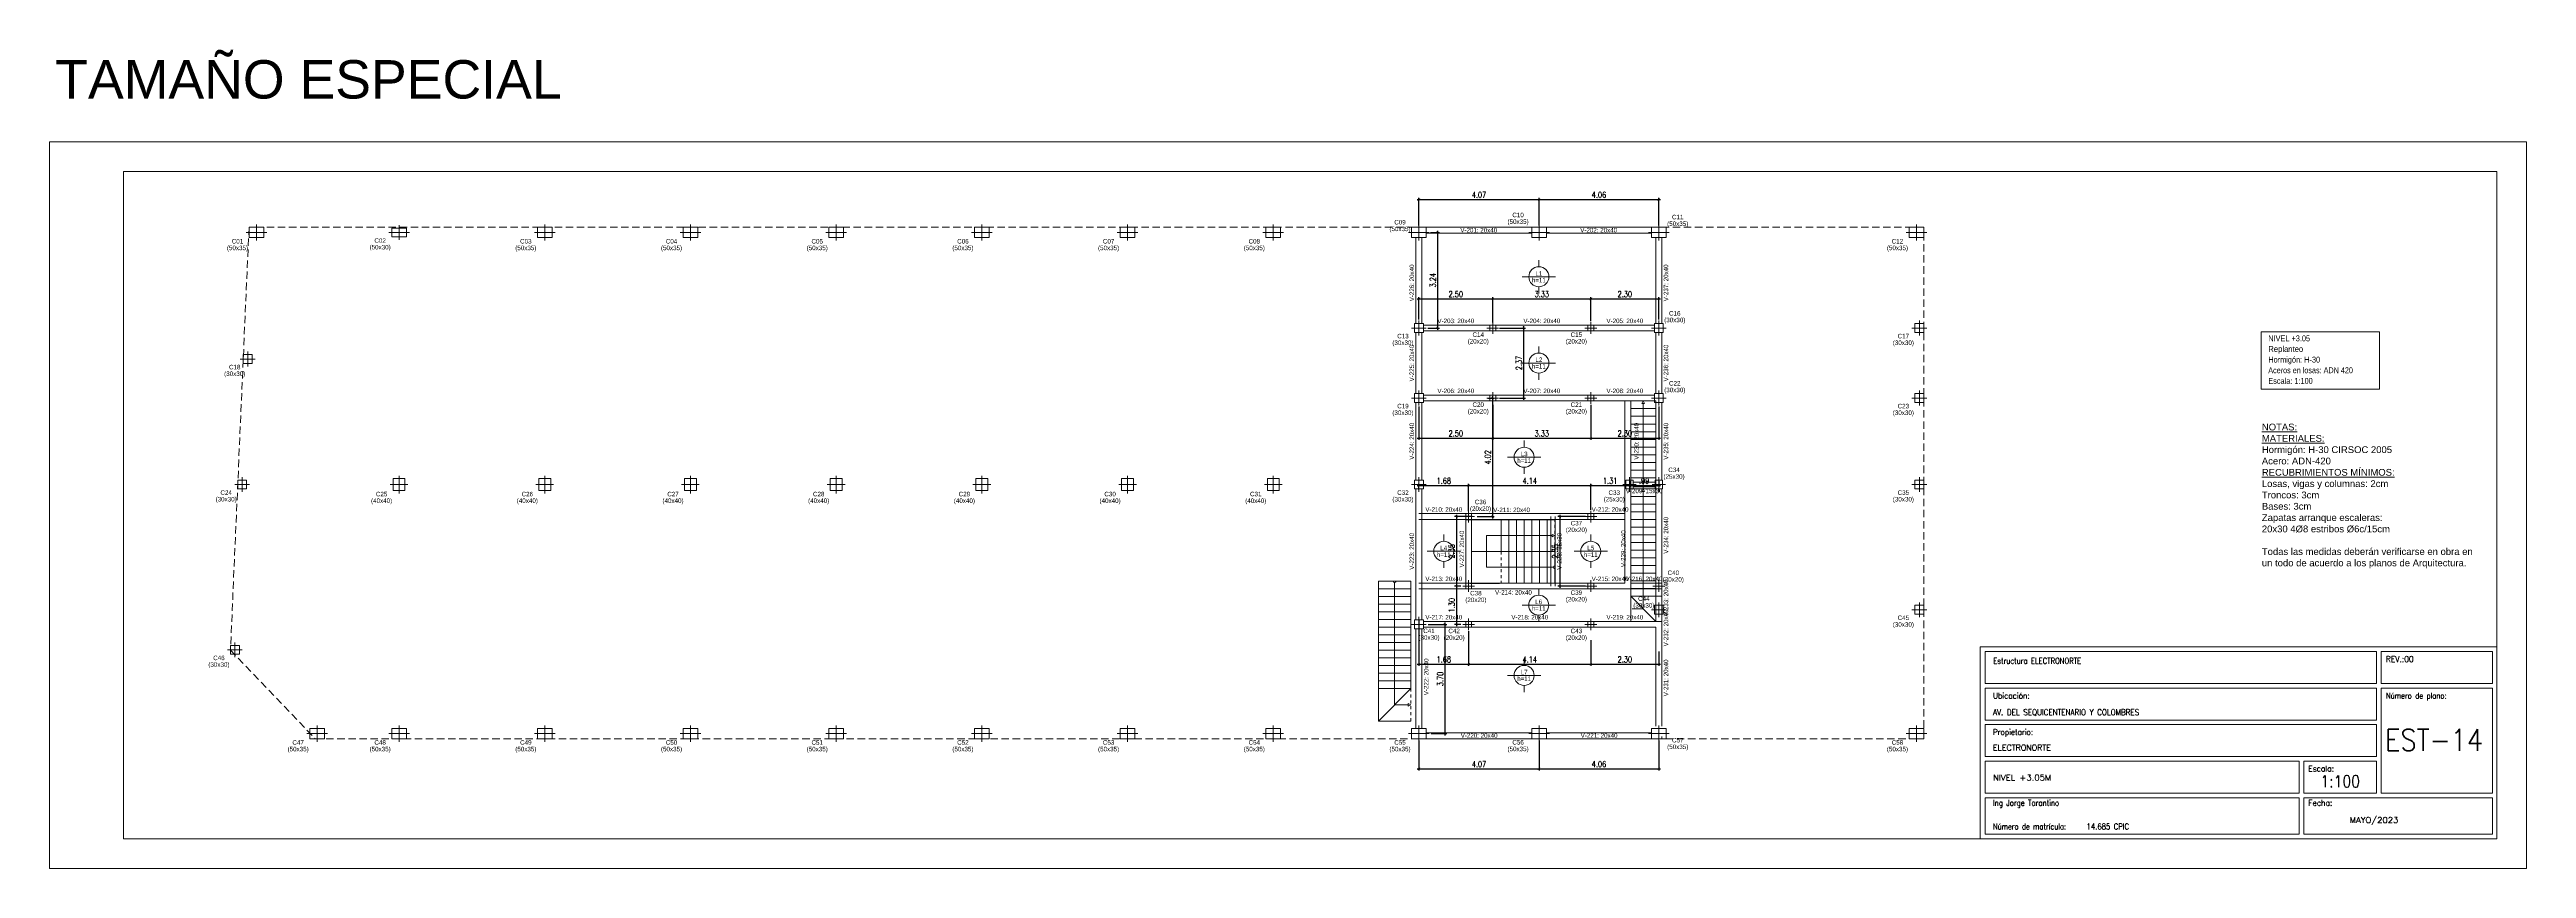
# Model space of a CAD drawing. Header units: millimetres. Extents: x 0 to 190, y -70 to 53.
# Drawn here: x 0.2 to 84.1, y 25.6 to 53.3 of the extents above; entities that cross this region are included whole.
import ezdxf
from ezdxf.enums import TextEntityAlignment as Align

# ---------------------------------------------------------------- set-up
doc = ezdxf.new("R2010")
doc.units = ezdxf.units.MM
doc.linetypes.add('CYPE_PUNTO', pattern=[0.075, 0, -0.075])
doc.linetypes.add('DASHED2', pattern=[0.375, 0.25, -0.125])
for name, color, linetype, lineweight in [('CIM_REFEREN', 2, 'Continuous', 0), ('COLUMNA_DIM', 4, 'Continuous', 9), ('COLUMNA_REF', 3, 'Continuous', 9), ('COLUMNAS_EJES', 1, 'Continuous', 9), ('CYPE', 7, 'Continuous', 0), ('ESC_CONTORNO_ESCALERA', 3, 'Continuous', 0), ('ESC_ESCALON', 2, 'Continuous', 0), ('ESC_GEOMETRIA_APOYO', 2, 'Continuous', 0), ('ESC_LINEA_DE_HUELLA', 9, 'Continuous', 0), ('PA_NUM_ALTURA', 7, 'Continuous', 9), ('PILAR_HORMIGON', 2, 'Continuous', 0), ('RECUAD_LIMITES', 2, 'Continuous', 0), ('RECUAD_MARCO', 1, 'Continuous', 20), ('SILUETAS', 6, 'Continuous', 5), ('TABLAS', 1, 'Continuous', 9), ('VIG_CARAS', 5, 'Continuous', 0), ('VIG_DIM_VIGAS', 3, 'Continuous', 9)]:
    doc.layers.add(name, color=color, linetype=linetype, lineweight=lineweight)
doc.styles.add('COTAS', font='romans.shx', dxfattribs={"width": 0.7})
doc.styles.add('CYPETXT', font='romans__.ttf', dxfattribs={"height": 0.2})
doc.styles.add('CYPETXT_romans', font='arial.ttf', dxfattribs={"height": 0.2})
doc.dimstyles.new('COTA 100', dxfattribs={"dimscale": 200, "dimtxt": 0.001, "dimasz": 0.0004, "dimexe": 0.0003, "dimexo": 0.0003, "dimgap": 0.0003, "dimtad": 1, "dimzin": 4, "dimdsep": 46, "dimtxsty": 'COTAS', "dimblk": 'ARCHTICK', "dimcen": -0.02, "dimdle": 0.0003, "dimclrd": 256, "dimclre": 256, "dimclrt": 2, "dimadec": 0, "dimazin": 0, "dimtfac": 1, "dimtix": 1, "dimtmove": 2, "dimatfit": 3, "dimldrblk": 'ORIGIN', "dimfxl": 1, "dimtolj": 1, "dimtzin": 0, "dimarcsym": 0})

# ---------------------------------------------------------------- blocks, each defined once
blk = doc.blocks.new('Ejes de la columna')
at = {"layer": 'COLUMNAS_EJES'}
for p, q in [((-0.5, 0), (0.5, 0)), ((0, -0.5), (0, 0.5))]:
    blk.add_line(p, q, dxfattribs=at)
blk = doc.blocks.new('ESC01')
at = {"layer": 'ESC_CONTORNO_ESCALERA'}
for p, q in [((45.583, 65.05), (45.583, 61.41)), ((46.683, 65.05), (46.683, 61.41))]:
    blk.add_line(p, q, dxfattribs=at)
blk.add_lwpolyline([(45.583, 61.41), (45.583, 60.31), (45.583, 60.31), (46.683, 60.31), (46.683, 60.31)], dxfattribs=at)
at = {"layer": 'ESC_ESCALON'}
for p, q in [((45.583, 65.05), (46.683, 65.05)), ((45.583, 64.79), (46.683, 64.79)), ((45.583, 64.53), (46.683, 64.53)), ((45.583, 64.27), (46.683, 64.27)), ((45.583, 64.01), (46.683, 64.01)), ((45.583, 63.75), (46.683, 63.75)), ((45.583, 63.49), (46.683, 63.49)), ((45.583, 63.23), (46.683, 63.23)), ((45.583, 62.97), (46.683, 62.97)), ((45.583, 62.71), (46.683, 62.71)), ((45.583, 62.45), (46.683, 62.45)), ((45.583, 62.19), (46.683, 62.19)), ((45.583, 61.93), (46.683, 61.93)), ((45.583, 61.67), (46.683, 61.67)), ((45.583, 61.41), (46.683, 61.41)), ((45.583, 60.31), (46.683, 61.41))]:
    blk.add_line(p, q, dxfattribs=at)
at = {"layer": 'ESC_ESCALON', "linetype": 'CYPE_PUNTO'}
blk.add_line((46.683, 60.31), (46.683, 61.41), dxfattribs=at)
at = {"layer": 'ESC_GEOMETRIA_APOYO'}
blk.add_line((45.583, 60.31), (46.683, 60.31), dxfattribs=at)
at = {"layer": 'ESC_LINEA_DE_HUELLA'}
blk.add_lwpolyline([(46.133, 65), (46.133, 61.41), (46.133, 60.86), (46.593, 60.86)], dxfattribs=at)
blk.add_lwpolyline([(46.593, 60.905), (46.683, 60.86), (46.593, 60.815), (46.593, 60.905)], close=True, dxfattribs=at)
blk.add_arc((46.133, 65.05), 0.05, 180, 0, dxfattribs=at)
blk = doc.blocks.new('ESC02')
at = {"layer": 'ESC_CONTORNO_ESCALERA'}
for p, q in [((50.806, 66.757066), (52.626, 66.757066)), ((52.626, 65.687066), (50.806, 65.687066)), ((50.806, 65.687066), (52.626, 65.687066)), ((49.806, 64.617066), (50.806, 64.617066)), ((52.626, 64.617066), (50.806, 64.617066))]:
    blk.add_line(p, q, dxfattribs=at)
for points in [[(50.806, 66.757066), (49.806, 66.757066), (49.606, 66.757066), (49.606, 65.687066)], [(49.606, 65.687066), (49.606, 64.617066), (49.806, 64.617066)]]:
    blk.add_lwpolyline(points, dxfattribs=at)
at = {"layer": 'ESC_ESCALON'}
for p, q in [((50.806, 65.687066), (50.806, 66.757066)), ((51.066, 65.687066), (51.066, 66.757066)), ((51.326, 65.687066), (51.326, 66.757066)), ((51.586, 65.687066), (51.586, 66.757066)), ((51.846, 65.687066), (51.846, 66.757066)), ((52.106, 65.687066), (52.106, 66.757066)), ((52.366, 65.687066), (52.366, 66.757066)), ((50.806, 65.687066), (49.806, 65.687066)), ((51.066, 65.687066), (51.066, 64.617066)), ((51.326, 65.687066), (51.326, 64.617066)), ((51.586, 65.687066), (51.586, 64.617066)), ((51.846, 65.687066), (51.846, 64.617066)), ((52.106, 65.687066), (52.106, 64.617066)), ((52.366, 65.687066), (52.366, 64.617066)), ((52.626, 65.687066), (52.626, 64.617066))]:
    blk.add_line(p, q, dxfattribs=at)
at = {"layer": 'ESC_ESCALON', "linetype": 'CYPE_PUNTO'}
for p, q in [((52.626, 65.687066), (52.626, 66.757066)), ((50.806, 65.687066), (50.806, 64.617066))]:
    blk.add_line(p, q, dxfattribs=at)
at = {"layer": 'ESC_GEOMETRIA_APOYO'}
for p, q in [((49.806, 66.757066), (49.806, 65.687066)), ((49.806, 65.687066), (49.806, 64.617066))]:
    blk.add_line(p, q, dxfattribs=at)
at = {"layer": 'ESC_LINEA_DE_HUELLA'}
blk.add_lwpolyline([(52.576, 65.152066), (50.806, 65.152066), (50.306, 65.152066), (50.306, 65.687066), (50.306, 66.222066), (50.806, 66.222066), (52.536, 66.222066)], dxfattribs=at)
blk.add_lwpolyline([(52.536, 66.267066), (52.626, 66.222066), (52.536, 66.177066), (52.536, 66.267066)], close=True, dxfattribs=at)
blk.add_arc((52.626, 65.152066), 0.05, 90, 270, dxfattribs=at)
blk = doc.blocks.new('ESC3')
at = {"layer": 'ESC_CONTORNO_ESCALERA'}
for p, q in [((55.241, 63.454), (55.241, 67.944)), ((56.091, 64.304), (56.091, 67.944))]:
    blk.add_line(p, q, dxfattribs=at)
blk.add_lwpolyline([(55.241, 63.454), (56.091, 63.454), (56.291, 63.454), (56.291, 64.304), (56.091, 64.304)], dxfattribs=at)
at = {"layer": 'ESC_ESCALON'}
for p, q in [((56.091, 67.944), (55.241, 67.944)), ((56.091, 67.684), (55.241, 67.684)), ((56.091, 67.424), (55.241, 67.424)), ((56.091, 67.164), (55.241, 67.164)), ((56.091, 66.904), (55.241, 66.904)), ((56.091, 66.644), (55.241, 66.644)), ((56.091, 66.384), (55.241, 66.384)), ((56.091, 66.124), (55.241, 66.124)), ((56.091, 65.864), (55.241, 65.864)), ((56.091, 65.604), (55.241, 65.604)), ((56.091, 65.344), (55.241, 65.344)), ((56.091, 65.084), (55.241, 65.084)), ((56.091, 64.824), (55.241, 64.824)), ((56.091, 64.564), (55.241, 64.564)), ((56.091, 63.454), (55.241, 64.304)), ((56.091, 64.304), (55.241, 64.304))]:
    blk.add_line(p, q, dxfattribs=at)
at = {"layer": 'ESC_GEOMETRIA_APOYO'}
blk.add_line((56.091, 63.454), (56.091, 64.304), dxfattribs=at)
at = {"layer": 'ESC_LINEA_DE_HUELLA'}
blk.add_lwpolyline([(55.291, 63.879), (55.666, 63.879), (55.666, 64.304), (55.666, 67.854)], dxfattribs=at)
blk.add_lwpolyline([(55.621, 67.854), (55.666, 67.944), (55.711, 67.854), (55.621, 67.854)], close=True, dxfattribs=at)
blk = doc.blocks.new('ESC04')
at = {"layer": 'ESC_CONTORNO_ESCALERA'}
for p, q in [((57.41, 38.42), (57.41, 41.394)), ((58.26, 38.42), (58.26, 41.394))]:
    blk.add_line(p, q, dxfattribs=at)
at = {"layer": 'ESC_ESCALON'}
for p, q in [((58.26, 41.394), (57.41, 41.394)), ((58.26, 41.134), (57.41, 41.134)), ((58.26, 40.874), (57.41, 40.874)), ((58.26, 40.614), (57.41, 40.614)), ((58.26, 40.354), (57.41, 40.354)), ((58.26, 40.094), (57.41, 40.094)), ((58.26, 39.834), (57.41, 39.834)), ((58.26, 39.574), (57.41, 39.574)), ((58.26, 39.314), (57.41, 39.314)), ((58.26, 39.054), (57.41, 39.054)), ((58.26, 38.794), (57.41, 38.794)), ((58.26, 38.534), (57.41, 38.534))]:
    blk.add_line(p, q, dxfattribs=at)
at = {"layer": 'ESC_LINEA_DE_HUELLA'}
blk.add_lwpolyline([(57.79, 41.304), (57.835, 41.394), (57.88, 41.304), (57.79, 41.304)], close=True, dxfattribs=at)
blk.add_lwpolyline([(57.835, 38.42), (57.835, 41.304)], dxfattribs=at)
blk = doc.blocks.new('_ArchTick')
at = {"color": 0, "const_width": 0.15}
blk.add_lwpolyline([(-0.5, -0.5), (0.5, 0.5)], dxfattribs=at)
blk = doc.blocks.new('*D8')
at = {"lineweight": -2, "transparency": 16777216}
for p, q in [((46.517, 48.213), (50.707, 48.213)), ((46.577, 47.335), (46.577, 48.273)), ((50.647, 47.335), (50.647, 48.273))]:
    blk.add_line(p, q, dxfattribs=at)
at = {"layer": 'Defpoints', "color": 0, "transparency": 16777216}
for p in [(50.647, 48.213), (46.577, 47.275), (50.647, 47.275)]:
    blk.add_point(p, dxfattribs=at)
at = {"lineweight": -2, "transparency": 16777216, "xscale": 0.08, "yscale": 0.08, "zscale": 0.08, "rotation": 180}
blk.add_blockref('_ArchTick', (46.577, 48.213), dxfattribs=at)
at = {"lineweight": -2, "transparency": 16777216, "xscale": 0.08, "yscale": 0.08, "zscale": 0.08}
blk.add_blockref('_ArchTick', (50.647, 48.213), dxfattribs=at)
at = {"color": 2, "transparency": 16777216, "insert": (48.612, 48.373), "char_height": 0.2, "attachment_point": 5, "style": 'COTAS'}
blk.add_mtext('\\A1;4.07', dxfattribs=at)
blk = doc.blocks.new('_Origin')
at = {"color": 0, "linetype": 'ByBlock', "lineweight": -2}
blk.add_line((0, 0), (-1, 0), dxfattribs=at)
blk.add_circle((0, 0), 0.5, dxfattribs=at)
blk = doc.blocks.new('*D9')
at = {"lineweight": -2, "transparency": 16777216}
for p, q in [((50.587, 48.213), (54.763, 48.213)), ((50.647, 47.335), (50.647, 48.273)), ((54.703, 47.335), (54.703, 48.273))]:
    blk.add_line(p, q, dxfattribs=at)
at = {"layer": 'Defpoints', "color": 0, "transparency": 16777216}
for p in [(54.703, 48.213), (50.647, 47.275), (54.703, 47.275)]:
    blk.add_point(p, dxfattribs=at)
at = {"lineweight": -2, "transparency": 16777216, "xscale": 0.08, "yscale": 0.08, "zscale": 0.08, "rotation": 180}
blk.add_blockref('_ArchTick', (50.647, 48.213), dxfattribs=at)
at = {"lineweight": -2, "transparency": 16777216, "xscale": 0.08, "yscale": 0.08, "zscale": 0.08}
blk.add_blockref('_ArchTick', (54.703, 48.213), dxfattribs=at)
at = {"color": 2, "transparency": 16777216, "insert": (52.675, 48.373), "char_height": 0.2, "attachment_point": 5, "style": 'COTAS'}
blk.add_mtext('\\A1;4.06', dxfattribs=at)
blk = doc.blocks.new('*D10')
at = {"lineweight": -2, "transparency": 16777216}
for p, q in [((46.577, 29.895), (46.577, 28.877)), ((50.647, 29.895), (50.647, 28.877)), ((46.517, 28.937), (50.707, 28.937))]:
    blk.add_line(p, q, dxfattribs=at)
at = {"layer": 'Defpoints', "color": 0, "transparency": 16777216}
for p in [(46.577, 29.955), (50.647, 29.955), (50.647, 28.937)]:
    blk.add_point(p, dxfattribs=at)
at = {"lineweight": -2, "transparency": 16777216, "xscale": 0.08, "yscale": 0.08, "zscale": 0.08, "rotation": 180}
blk.add_blockref('_ArchTick', (46.577, 28.937), dxfattribs=at)
at = {"lineweight": -2, "transparency": 16777216, "xscale": 0.08, "yscale": 0.08, "zscale": 0.08}
blk.add_blockref('_ArchTick', (50.647, 28.937), dxfattribs=at)
at = {"color": 2, "transparency": 16777216, "insert": (48.612, 29.097), "char_height": 0.2, "attachment_point": 5, "style": 'COTAS'}
blk.add_mtext('\\A1;4.07', dxfattribs=at)
blk = doc.blocks.new('*D11')
at = {"lineweight": -2, "transparency": 16777216}
for p, q in [((50.647, 29.895), (50.647, 28.877)), ((54.703, 29.895), (54.703, 28.877)), ((50.587, 28.937), (54.763, 28.937))]:
    blk.add_line(p, q, dxfattribs=at)
at = {"layer": 'Defpoints', "color": 0, "transparency": 16777216}
for p in [(50.647, 29.955), (54.703, 29.955), (54.703, 28.937)]:
    blk.add_point(p, dxfattribs=at)
at = {"lineweight": -2, "transparency": 16777216, "xscale": 0.08, "yscale": 0.08, "zscale": 0.08, "rotation": 180}
blk.add_blockref('_ArchTick', (50.647, 28.937), dxfattribs=at)
at = {"lineweight": -2, "transparency": 16777216, "xscale": 0.08, "yscale": 0.08, "zscale": 0.08}
blk.add_blockref('_ArchTick', (54.703, 28.937), dxfattribs=at)
at = {"color": 2, "transparency": 16777216, "insert": (52.675, 29.097), "char_height": 0.2, "attachment_point": 5, "style": 'COTAS'}
blk.add_mtext('\\A1;4.06', dxfattribs=at)
blk = doc.blocks.new('*D12')
at = {"lineweight": -2, "transparency": 16777216}
for p, q in [((46.517, 44.851), (49.137, 44.851)), ((46.577, 44.149), (46.577, 44.911)), ((49.077, 44.049), (49.077, 44.911))]:
    blk.add_line(p, q, dxfattribs=at)
at = {"layer": 'Defpoints', "color": 0, "transparency": 16777216}
for p in [(49.077, 44.851), (46.577, 44.089), (49.077, 43.989)]:
    blk.add_point(p, dxfattribs=at)
at = {"lineweight": -2, "transparency": 16777216, "xscale": 0.08, "yscale": 0.08, "zscale": 0.08, "rotation": 180}
blk.add_blockref('_ArchTick', (46.577, 44.851), dxfattribs=at)
at = {"lineweight": -2, "transparency": 16777216, "xscale": 0.08, "yscale": 0.08, "zscale": 0.08}
blk.add_blockref('_ArchTick', (49.077, 44.851), dxfattribs=at)
at = {"color": 2, "transparency": 16777216, "insert": (47.827, 45.011), "char_height": 0.2, "attachment_point": 5, "style": 'COTAS'}
blk.add_mtext('\\A1;2.50', dxfattribs=at)
blk = doc.blocks.new('*D13')
at = {"lineweight": -2, "transparency": 16777216}
for p, q in [((49.017, 44.851), (52.463, 44.851)), ((49.077, 44.049), (49.077, 44.911)), ((52.403, 44.099), (52.403, 44.911))]:
    blk.add_line(p, q, dxfattribs=at)
at = {"layer": 'Defpoints', "color": 0, "transparency": 16777216}
for p in [(52.403, 44.851), (49.077, 43.989), (52.403, 44.039)]:
    blk.add_point(p, dxfattribs=at)
at = {"lineweight": -2, "transparency": 16777216, "xscale": 0.08, "yscale": 0.08, "zscale": 0.08, "rotation": 180}
blk.add_blockref('_ArchTick', (49.077, 44.851), dxfattribs=at)
at = {"lineweight": -2, "transparency": 16777216, "xscale": 0.08, "yscale": 0.08, "zscale": 0.08}
blk.add_blockref('_ArchTick', (52.403, 44.851), dxfattribs=at)
at = {"color": 2, "transparency": 16777216, "insert": (50.74, 45.011), "char_height": 0.2, "attachment_point": 5, "style": 'COTAS'}
blk.add_mtext('\\A1;3.33', dxfattribs=at)
blk = doc.blocks.new('*D14')
at = {"lineweight": -2, "transparency": 16777216}
for p, q in [((52.343, 44.851), (54.763, 44.851)), ((52.403, 44.099), (52.403, 44.911)), ((54.703, 44.149), (54.703, 44.911))]:
    blk.add_line(p, q, dxfattribs=at)
at = {"layer": 'Defpoints', "color": 0, "transparency": 16777216}
for p in [(54.703, 44.851), (52.403, 44.039), (54.703, 44.089)]:
    blk.add_point(p, dxfattribs=at)
at = {"lineweight": -2, "transparency": 16777216, "xscale": 0.08, "yscale": 0.08, "zscale": 0.08, "rotation": 180}
blk.add_blockref('_ArchTick', (52.403, 44.851), dxfattribs=at)
at = {"lineweight": -2, "transparency": 16777216, "xscale": 0.08, "yscale": 0.08, "zscale": 0.08}
blk.add_blockref('_ArchTick', (54.703, 44.851), dxfattribs=at)
at = {"color": 2, "transparency": 16777216, "insert": (53.553, 45.011), "char_height": 0.2, "attachment_point": 5, "style": 'COTAS'}
blk.add_mtext('\\A1;2.30', dxfattribs=at)
blk = doc.blocks.new('*D15')
at = {"lineweight": -2, "transparency": 16777216}
for p, q in [((46.577, 41.209), (46.577, 40.075)), ((49.077, 41.259), (49.077, 40.075)), ((46.517, 40.135), (49.137, 40.135))]:
    blk.add_line(p, q, dxfattribs=at)
at = {"layer": 'Defpoints', "color": 0, "transparency": 16777216}
for p in [(46.577, 41.269), (49.077, 41.319), (49.077, 40.135)]:
    blk.add_point(p, dxfattribs=at)
at = {"lineweight": -2, "transparency": 16777216, "xscale": 0.08, "yscale": 0.08, "zscale": 0.08, "rotation": 180}
blk.add_blockref('_ArchTick', (46.577, 40.135), dxfattribs=at)
at = {"lineweight": -2, "transparency": 16777216, "xscale": 0.08, "yscale": 0.08, "zscale": 0.08}
blk.add_blockref('_ArchTick', (49.077, 40.135), dxfattribs=at)
at = {"color": 2, "transparency": 16777216, "insert": (47.827, 40.295), "char_height": 0.2, "attachment_point": 5, "style": 'COTAS'}
blk.add_mtext('\\A1;2.50', dxfattribs=at)
blk = doc.blocks.new('*D16')
at = {"lineweight": -2, "transparency": 16777216}
for p, q in [((49.077, 41.259), (49.077, 40.075)), ((52.403, 41.259), (52.403, 40.075)), ((49.017, 40.135), (52.463, 40.135))]:
    blk.add_line(p, q, dxfattribs=at)
at = {"layer": 'Defpoints', "color": 0, "transparency": 16777216}
for p in [(49.077, 41.319), (52.403, 41.319), (52.403, 40.135)]:
    blk.add_point(p, dxfattribs=at)
at = {"lineweight": -2, "transparency": 16777216, "xscale": 0.08, "yscale": 0.08, "zscale": 0.08, "rotation": 180}
blk.add_blockref('_ArchTick', (49.077, 40.135), dxfattribs=at)
at = {"lineweight": -2, "transparency": 16777216, "xscale": 0.08, "yscale": 0.08, "zscale": 0.08}
blk.add_blockref('_ArchTick', (52.403, 40.135), dxfattribs=at)
at = {"color": 2, "transparency": 16777216, "insert": (50.74, 40.295), "char_height": 0.2, "attachment_point": 5, "style": 'COTAS'}
blk.add_mtext('\\A1;3.33', dxfattribs=at)
blk = doc.blocks.new('*D17')
at = {"lineweight": -2, "transparency": 16777216}
for p, q in [((52.403, 41.259), (52.403, 40.075)), ((54.703, 41.209), (54.703, 40.075)), ((52.343, 40.135), (54.763, 40.135))]:
    blk.add_line(p, q, dxfattribs=at)
at = {"layer": 'Defpoints', "color": 0, "transparency": 16777216}
for p in [(52.403, 41.319), (54.703, 41.269), (54.703, 40.135)]:
    blk.add_point(p, dxfattribs=at)
at = {"lineweight": -2, "transparency": 16777216, "xscale": 0.08, "yscale": 0.08, "zscale": 0.08, "rotation": 180}
blk.add_blockref('_ArchTick', (52.403, 40.135), dxfattribs=at)
at = {"lineweight": -2, "transparency": 16777216, "xscale": 0.08, "yscale": 0.08, "zscale": 0.08}
blk.add_blockref('_ArchTick', (54.703, 40.135), dxfattribs=at)
at = {"color": 2, "transparency": 16777216, "insert": (53.553, 40.295), "char_height": 0.2, "attachment_point": 5, "style": 'COTAS'}
blk.add_mtext('\\A1;2.30', dxfattribs=at)
blk = doc.blocks.new('*D18')
at = {"lineweight": -2, "transparency": 16777216}
for p, q in [((46.517, 38.53), (48.321, 38.53)), ((46.577, 38.4), (46.577, 38.59)), ((48.261, 37.663), (48.261, 38.59))]:
    blk.add_line(p, q, dxfattribs=at)
at = {"layer": 'Defpoints', "color": 0, "transparency": 16777216}
for p in [(46.577, 38.34), (48.261, 38.53), (48.261, 37.603)]:
    blk.add_point(p, dxfattribs=at)
at = {"lineweight": -2, "transparency": 16777216, "xscale": 0.08, "yscale": 0.08, "zscale": 0.08, "rotation": 180}
blk.add_blockref('_ArchTick', (46.577, 38.53), dxfattribs=at)
at = {"lineweight": -2, "transparency": 16777216, "xscale": 0.08, "yscale": 0.08, "zscale": 0.08}
blk.add_blockref('_ArchTick', (48.261, 38.53), dxfattribs=at)
at = {"color": 2, "transparency": 16777216, "insert": (47.419, 38.69), "char_height": 0.2, "attachment_point": 5, "style": 'COTAS'}
blk.add_mtext('\\A1;1.68', dxfattribs=at)
blk = doc.blocks.new('*D19')
at = {"lineweight": -2, "transparency": 16777216}
for p, q in [((48.201, 38.53), (52.463, 38.53)), ((48.261, 37.663), (48.261, 38.59)), ((52.403, 37.713), (52.403, 38.59))]:
    blk.add_line(p, q, dxfattribs=at)
at = {"layer": 'Defpoints', "color": 0, "transparency": 16777216}
for p in [(52.403, 38.53), (48.261, 37.603), (52.403, 37.653)]:
    blk.add_point(p, dxfattribs=at)
at = {"lineweight": -2, "transparency": 16777216, "xscale": 0.08, "yscale": 0.08, "zscale": 0.08, "rotation": 180}
blk.add_blockref('_ArchTick', (48.261, 38.53), dxfattribs=at)
at = {"lineweight": -2, "transparency": 16777216, "xscale": 0.08, "yscale": 0.08, "zscale": 0.08}
blk.add_blockref('_ArchTick', (52.403, 38.53), dxfattribs=at)
at = {"color": 2, "transparency": 16777216, "insert": (50.332, 38.69), "char_height": 0.2, "attachment_point": 5, "style": 'COTAS'}
blk.add_mtext('\\A1;4.14', dxfattribs=at)
blk = doc.blocks.new('*D20')
at = {"lineweight": -2, "transparency": 16777216}
for p, q in [((53.71, 38.68), (53.71, 38.47)), ((52.343, 38.53), (53.77, 38.53)), ((52.403, 37.713), (52.403, 38.59))]:
    blk.add_line(p, q, dxfattribs=at)
at = {"layer": 'Defpoints', "color": 0, "transparency": 16777216}
for p in [(53.71, 38.74), (53.71, 38.53), (52.403, 37.653)]:
    blk.add_point(p, dxfattribs=at)
at = {"lineweight": -2, "transparency": 16777216, "xscale": 0.08, "yscale": 0.08, "zscale": 0.08, "rotation": 180}
blk.add_blockref('_ArchTick', (52.403, 38.53), dxfattribs=at)
at = {"lineweight": -2, "transparency": 16777216, "xscale": 0.08, "yscale": 0.08, "zscale": 0.08}
blk.add_blockref('_ArchTick', (53.71, 38.53), dxfattribs=at)
at = {"color": 2, "transparency": 16777216, "insert": (53.056, 38.69), "char_height": 0.2, "attachment_point": 5, "style": 'COTAS'}
blk.add_mtext('\\A1;1.31', dxfattribs=at)
blk = doc.blocks.new('*D21')
at = {"lineweight": -2, "transparency": 16777216}
for p, q in [((53.71, 38.68), (53.71, 38.47)), ((54.703, 38.68), (54.703, 38.47)), ((53.65, 38.53), (54.763, 38.53))]:
    blk.add_line(p, q, dxfattribs=at)
at = {"layer": 'Defpoints', "color": 0, "transparency": 16777216}
for p in [(53.71, 38.74), (54.703, 38.74), (54.703, 38.53)]:
    blk.add_point(p, dxfattribs=at)
at = {"lineweight": -2, "transparency": 16777216, "xscale": 0.08, "yscale": 0.08, "zscale": 0.08, "rotation": 180}
blk.add_blockref('_ArchTick', (53.71, 38.53), dxfattribs=at)
at = {"lineweight": -2, "transparency": 16777216, "xscale": 0.08, "yscale": 0.08, "zscale": 0.08}
blk.add_blockref('_ArchTick', (54.703, 38.53), dxfattribs=at)
at = {"color": 2, "transparency": 16777216, "insert": (54.206, 38.69), "char_height": 0.2, "attachment_point": 5, "style": 'COTAS'}
blk.add_mtext('\\A1;.99', dxfattribs=at)
blk = doc.blocks.new('*D22')
at = {"lineweight": -2, "transparency": 16777216}
for p, q in [((46.577, 33.995), (46.577, 32.423)), ((48.261, 33.595), (48.261, 32.423)), ((46.517, 32.483), (48.321, 32.483))]:
    blk.add_line(p, q, dxfattribs=at)
at = {"layer": 'Defpoints', "color": 0, "transparency": 16777216}
for p in [(46.577, 34.055), (48.261, 33.655), (48.261, 32.483)]:
    blk.add_point(p, dxfattribs=at)
at = {"lineweight": -2, "transparency": 16777216, "xscale": 0.08, "yscale": 0.08, "zscale": 0.08, "rotation": 180}
blk.add_blockref('_ArchTick', (46.577, 32.483), dxfattribs=at)
at = {"lineweight": -2, "transparency": 16777216, "xscale": 0.08, "yscale": 0.08, "zscale": 0.08}
blk.add_blockref('_ArchTick', (48.261, 32.483), dxfattribs=at)
at = {"color": 2, "transparency": 16777216, "insert": (47.419, 32.643), "char_height": 0.2, "attachment_point": 5, "style": 'COTAS'}
blk.add_mtext('\\A1;1.68', dxfattribs=at)
blk = doc.blocks.new('*D23')
at = {"lineweight": -2, "transparency": 16777216}
for p, q in [((48.261, 33.595), (48.261, 32.423)), ((52.403, 33.294), (52.403, 32.423)), ((48.201, 32.483), (52.463, 32.483))]:
    blk.add_line(p, q, dxfattribs=at)
at = {"layer": 'Defpoints', "color": 0, "transparency": 16777216}
for p in [(48.261, 33.655), (52.403, 33.354), (52.403, 32.483)]:
    blk.add_point(p, dxfattribs=at)
at = {"lineweight": -2, "transparency": 16777216, "xscale": 0.08, "yscale": 0.08, "zscale": 0.08, "rotation": 180}
blk.add_blockref('_ArchTick', (48.261, 32.483), dxfattribs=at)
at = {"lineweight": -2, "transparency": 16777216, "xscale": 0.08, "yscale": 0.08, "zscale": 0.08}
blk.add_blockref('_ArchTick', (52.403, 32.483), dxfattribs=at)
at = {"color": 2, "transparency": 16777216, "insert": (50.332, 32.643), "char_height": 0.2, "attachment_point": 5, "style": 'COTAS'}
blk.add_mtext('\\A1;4.14', dxfattribs=at)
blk = doc.blocks.new('*D24')
at = {"lineweight": -2, "transparency": 16777216}
for p, q in [((52.403, 33.294), (52.403, 32.423)), ((54.703, 32.916), (54.703, 32.423)), ((52.343, 32.483), (54.763, 32.483))]:
    blk.add_line(p, q, dxfattribs=at)
at = {"layer": 'Defpoints', "color": 0, "transparency": 16777216}
for p in [(52.403, 33.354), (54.703, 32.976), (54.703, 32.483)]:
    blk.add_point(p, dxfattribs=at)
at = {"lineweight": -2, "transparency": 16777216, "xscale": 0.08, "yscale": 0.08, "zscale": 0.08, "rotation": 180}
blk.add_blockref('_ArchTick', (52.403, 32.483), dxfattribs=at)
at = {"lineweight": -2, "transparency": 16777216, "xscale": 0.08, "yscale": 0.08, "zscale": 0.08}
blk.add_blockref('_ArchTick', (54.703, 32.483), dxfattribs=at)
at = {"color": 2, "transparency": 16777216, "insert": (53.553, 32.643), "char_height": 0.2, "attachment_point": 5, "style": 'COTAS'}
blk.add_mtext('\\A1;2.30', dxfattribs=at)
blk = doc.blocks.new('*D25')
at = {"lineweight": -2, "transparency": 16777216}
for p, q in [((49.312, 43.864), (50.184, 43.864)), ((50.124, 43.924), (50.124, 41.434)), ((49.312, 41.494), (50.184, 41.494))]:
    blk.add_line(p, q, dxfattribs=at)
at = {"layer": 'Defpoints', "color": 0, "transparency": 16777216}
for p in [(49.252, 43.864), (49.252, 41.494), (50.124, 41.494)]:
    blk.add_point(p, dxfattribs=at)
at = {"lineweight": -2, "transparency": 16777216, "xscale": 0.08, "yscale": 0.08, "zscale": 0.08}
for p, rotation in [((50.124, 43.864), 90), ((50.124, 41.494), 270)]:
    blk.add_blockref('_ArchTick', p, dxfattribs=dict(at, rotation=rotation))
at = {"color": 2, "transparency": 16777216, "insert": (49.964, 42.679), "char_height": 0.2, "attachment_point": 5, "rotation": 90, "style": 'COTAS'}
blk.add_mtext('\\A1;2.37', dxfattribs=at)
blk = doc.blocks.new('*D26')
at = {"lineweight": -2, "transparency": 16777216}
for p, q in [((48.376, 37.478), (47.787, 37.478)), ((47.847, 37.538), (47.847, 35.068)), ((47.993, 35.128), (47.787, 35.128))]:
    blk.add_line(p, q, dxfattribs=at)
at = {"layer": 'Defpoints', "color": 0, "transparency": 16777216}
for p in [(48.436, 37.478), (47.847, 35.128), (48.053, 35.128)]:
    blk.add_point(p, dxfattribs=at)
at = {"lineweight": -2, "transparency": 16777216, "xscale": 0.08, "yscale": 0.08, "zscale": 0.08}
for p, rotation in [((47.847, 37.478), 90), ((47.847, 35.128), 270)]:
    blk.add_blockref('_ArchTick', p, dxfattribs=dict(at, rotation=rotation))
at = {"color": 2, "transparency": 16777216, "insert": (47.687, 36.303), "char_height": 0.2, "attachment_point": 5, "rotation": 90, "style": 'COTAS'}
blk.add_mtext('\\A1;2.35', dxfattribs=at)
blk = doc.blocks.new('*D27')
at = {"lineweight": -2, "transparency": 16777216}
for p, q in [((47.988, 35.128), (47.787, 35.128)), ((47.847, 35.188), (47.847, 33.77)), ((47.996, 33.83), (47.787, 33.83))]:
    blk.add_line(p, q, dxfattribs=at)
at = {"layer": 'Defpoints', "color": 0, "transparency": 16777216}
for p in [(48.048, 35.128), (47.847, 33.83), (48.056, 33.83)]:
    blk.add_point(p, dxfattribs=at)
at = {"lineweight": -2, "transparency": 16777216, "xscale": 0.08, "yscale": 0.08, "zscale": 0.08}
for p, rotation in [((47.847, 35.128), 90), ((47.847, 33.83), 270)]:
    blk.add_blockref('_ArchTick', p, dxfattribs=dict(at, rotation=rotation))
at = {"color": 2, "transparency": 16777216, "insert": (47.687, 34.479), "char_height": 0.2, "attachment_point": 5, "rotation": 90, "style": 'COTAS'}
blk.add_mtext('\\A1;1.30', dxfattribs=at)
blk = doc.blocks.new('*D28')
at = {"lineweight": -2, "transparency": 16777216}
for p, q in [((52.218, 37.478), (51.287, 37.478)), ((51.347, 37.538), (51.347, 35.068)), ((52.218, 35.128), (51.287, 35.128))]:
    blk.add_line(p, q, dxfattribs=at)
at = {"layer": 'Defpoints', "color": 0, "transparency": 16777216}
for p in [(52.278, 37.478), (51.347, 35.128), (52.278, 35.128)]:
    blk.add_point(p, dxfattribs=at)
at = {"lineweight": -2, "transparency": 16777216, "xscale": 0.08, "yscale": 0.08, "zscale": 0.08}
for p, rotation in [((51.347, 37.478), 90), ((51.347, 35.128), 270)]:
    blk.add_blockref('_ArchTick', p, dxfattribs=dict(at, rotation=rotation))
at = {"color": 2, "transparency": 16777216, "insert": (51.187, 36.303), "char_height": 0.2, "attachment_point": 5, "rotation": 90, "style": 'COTAS'}
blk.add_mtext('\\A1;2.35', dxfattribs=at)
blk = doc.blocks.new('*D29')
at = {"lineweight": -2, "transparency": 16777216}
for p, q in [((48.912, 41.494), (49.128, 41.494)), ((49.068, 41.554), (49.068, 37.418)), ((48.546, 37.478), (49.128, 37.478))]:
    blk.add_line(p, q, dxfattribs=at)
at = {"layer": 'Defpoints', "color": 0, "transparency": 16777216}
for p in [(48.852, 41.494), (48.486, 37.478), (49.068, 37.478)]:
    blk.add_point(p, dxfattribs=at)
at = {"lineweight": -2, "transparency": 16777216, "xscale": 0.08, "yscale": 0.08, "zscale": 0.08}
for p, rotation in [((49.068, 41.494), 90), ((49.068, 37.478), 270)]:
    blk.add_blockref('_ArchTick', p, dxfattribs=dict(at, rotation=rotation))
at = {"color": 2, "transparency": 16777216, "insert": (48.908, 39.486), "char_height": 0.2, "attachment_point": 5, "rotation": 90, "style": 'COTAS'}
blk.add_mtext('\\A1;4.02', dxfattribs=at)
blk = doc.blocks.new('*D30')
at = {"lineweight": -2, "transparency": 16777216}
for p, q in [((46.972, 47.1), (47.269, 47.1)), ((47.209, 47.16), (47.209, 43.804)), ((46.879, 43.864), (47.269, 43.864))]:
    blk.add_line(p, q, dxfattribs=at)
at = {"layer": 'Defpoints', "color": 0, "transparency": 16777216}
for p in [(46.912, 47.1), (46.819, 43.864), (47.209, 43.864)]:
    blk.add_point(p, dxfattribs=at)
at = {"lineweight": -2, "transparency": 16777216, "xscale": 0.08, "yscale": 0.08, "zscale": 0.08}
for p, rotation in [((47.209, 47.1), 90), ((47.209, 43.864), 270)]:
    blk.add_blockref('_ArchTick', p, dxfattribs=dict(at, rotation=rotation))
at = {"color": 2, "transparency": 16777216, "insert": (47.049, 45.482), "char_height": 0.2, "attachment_point": 5, "rotation": 90, "style": 'COTAS'}
blk.add_mtext('\\A1;3.24', dxfattribs=at)
blk = doc.blocks.new('*D31')
at = {"lineweight": -2, "transparency": 16777216}
for p, q in [((46.887, 33.83), (47.517, 33.83)), ((47.457, 33.89), (47.457, 30.07)), ((46.987, 30.13), (47.517, 30.13))]:
    blk.add_line(p, q, dxfattribs=at)
at = {"layer": 'Defpoints', "color": 0, "transparency": 16777216}
for p in [(46.827, 33.83), (46.927, 30.13), (47.457, 30.13)]:
    blk.add_point(p, dxfattribs=at)
at = {"lineweight": -2, "transparency": 16777216, "xscale": 0.08, "yscale": 0.08, "zscale": 0.08}
for p, rotation in [((47.457, 33.83), 90), ((47.457, 30.13), 270)]:
    blk.add_blockref('_ArchTick', p, dxfattribs=dict(at, rotation=rotation))
at = {"color": 2, "transparency": 16777216, "insert": (47.297, 31.98), "char_height": 0.2, "attachment_point": 5, "rotation": 90, "style": 'COTAS'}
blk.add_mtext('\\A1;3.70', dxfattribs=at)

msp = doc.modelspace()

# ---------------------------------------------------------------- linework, layer by layer
at = {"layer": 'CYPE', "color": 1}
for points in [[(65.59248, 26.56379), (83.09248, 26.56379), (83.09248, 33.06379), (65.59248, 33.06379), (65.59248, 26.56379)], [(65.75248, 31.82379), (79.01248, 31.82379), (79.01248, 32.91379), (65.75248, 32.91379), (65.75248, 31.82379)], [(79.17248, 31.82379), (82.94248, 31.82379), (82.94248, 32.91379), (79.17248, 32.91379), (79.17248, 31.82379)], [(65.75248, 30.58379), (79.01248, 30.58379), (79.01248, 31.67379), (65.75248, 31.67379), (65.75248, 30.58379)], [(79.17248, 28.11379), (82.94248, 28.11379), (82.94248, 31.67379), (79.17248, 31.67379), (79.17248, 28.11379)], [(65.75248, 29.35379), (79.01248, 29.35379), (79.01248, 30.43379), (65.75248, 30.43379), (65.75248, 29.35379)], [(65.75248, 28.11379), (76.39248, 28.11379), (76.39248, 29.19379), (65.75248, 29.19379), (65.75248, 28.11379)], [(76.55248, 28.11379), (79.01248, 28.11379), (79.01248, 29.19379), (76.55248, 29.19379), (76.55248, 28.11379)], [(65.75248, 26.72379), (76.39248, 26.72379), (76.39248, 27.95379), (65.75248, 27.95379), (65.75248, 26.72379)], [(76.55248, 26.72379), (82.94248, 26.72379), (82.94248, 27.95379), (76.55248, 27.95379), (76.55248, 26.72379)]]:
    msp.add_lwpolyline(points, close=True, dxfattribs=at)
at = {"layer": 'ESC_CONTORNO_ESCALERA'}
for p, q in [((48.29889, 35.22355), (49.29889, 35.22355)), ((48.30389, 35.21855), (49.30389, 35.21855))]:
    msp.add_line(p, q, dxfattribs=at)
at = {"layer": 'PA_NUM_ALTURA'}
for p, q in [((50.64002, 45.9401), (50.64002, 46.1651)), ((50.07551, 45.60059), (51.20453, 45.60059)), ((50.64002, 45.03608), (50.64002, 45.26108)), ((50.64002, 43.01835), (50.64002, 43.24335)), ((50.07551, 42.67884), (51.20453, 42.67884)), ((50.64002, 42.11433), (50.64002, 42.33933)), ((49.57708, 39.48647), (50.70611, 39.48647)), ((50.14159, 39.82598), (50.14159, 40.05098)), ((50.14159, 38.92195), (50.14159, 39.14695)), ((46.85459, 36.30302), (47.98361, 36.30302)), ((47.4191, 36.64253), (47.4191, 36.86753)), ((51.83326, 36.30302), (52.96228, 36.30302)), ((52.39777, 36.64253), (52.39777, 36.86753)), ((47.4191, 35.73851), (47.4191, 35.96351)), ((52.39777, 35.73851), (52.39777, 35.96351)), ((50.06984, 34.4792), (51.19887, 34.4792)), ((50.63436, 34.81872), (50.63436, 35.04372)), ((50.63436, 33.91469), (50.63436, 34.13969)), ((49.57708, 32.10065), (50.70611, 32.10065)), ((50.14159, 32.44016), (50.14159, 32.66516)), ((50.14159, 31.53614), (50.14159, 31.76114))]:
    msp.add_line(p, q, dxfattribs=at)
for centre in [(50.64002, 45.60059), (50.64002, 42.67884), (50.14159, 39.48647), (47.4191, 36.30302), (52.39777, 36.30302), (50.63436, 34.4792), (50.14159, 32.10065)]:
    msp.add_circle(centre, 0.33951, dxfattribs=at)
at = {"layer": 'PILAR_HORMIGON'}
for points in [[(6.94933, 46.92455), (7.44933, 46.92455), (7.44933, 47.27455), (6.94933, 47.27455), (6.94933, 46.92455)], [(11.78249, 46.94955), (12.28249, 46.94955), (12.28249, 47.24955), (11.78249, 47.24955), (11.78249, 46.94955)], [(16.71749, 46.92455), (17.21749, 46.92455), (17.21749, 47.27455), (16.71749, 47.27455), (16.71749, 46.92455)], [(21.65249, 46.92455), (22.15249, 46.92455), (22.15249, 47.27455), (21.65249, 47.27455), (21.65249, 46.92455)], [(26.58749, 46.92455), (27.08749, 46.92455), (27.08749, 47.27455), (26.58749, 47.27455), (26.58749, 46.92455)], [(31.52249, 46.92455), (32.02249, 46.92455), (32.02249, 47.27455), (31.52249, 47.27455), (31.52249, 46.92455)], [(36.45749, 46.92455), (36.95749, 46.92455), (36.95749, 47.27455), (36.45749, 47.27455), (36.45749, 46.92455)], [(41.39249, 46.92455), (41.89249, 46.92455), (41.89249, 47.27455), (41.39249, 47.27455), (41.39249, 46.92455)], [(46.32749, 46.92455), (46.82749, 46.92455), (46.82749, 47.27455), (46.32749, 47.27455), (46.32749, 46.92455)], [(50.39749, 46.92455), (50.89749, 46.92455), (50.89749, 47.27455), (50.39749, 47.27455), (50.39749, 46.92455)], [(54.45256, 46.92455), (54.95256, 46.92455), (54.95256, 47.27455), (54.45256, 47.27455), (54.45256, 46.92455)], [(63.17756, 46.92455), (63.67756, 46.92455), (63.67756, 47.27455), (63.17756, 47.27455), (63.17756, 46.92455)], [(46.42749, 43.71384), (46.72749, 43.71384), (46.72749, 44.01384), (46.42749, 44.01384), (46.42749, 43.71384)], [(48.97749, 43.76384), (49.17749, 43.76384), (49.17749, 43.96384), (48.97749, 43.96384), (48.97749, 43.76384)], [(52.30256, 43.76384), (52.50256, 43.76384), (52.50256, 43.96384), (52.30256, 43.96384), (52.30256, 43.76384)], [(54.55256, 43.71384), (54.85256, 43.71384), (54.85256, 44.01384), (54.55256, 44.01384), (54.55256, 43.71384)], [(63.37756, 43.71384), (63.67756, 43.71384), (63.67756, 44.01384), (63.37756, 44.01384), (63.37756, 43.71384)], [(6.75361, 42.66455), (7.05361, 42.66455), (7.05361, 42.96455), (6.75361, 42.96455), (6.75361, 42.66455)], [(46.42749, 41.34384), (46.72749, 41.34384), (46.72749, 41.64384), (46.42749, 41.64384), (46.42749, 41.34384)], [(48.97749, 41.39384), (49.17749, 41.39384), (49.17749, 41.59384), (48.97749, 41.59384), (48.97749, 41.39384)], [(52.30256, 41.39384), (52.50256, 41.39384), (52.50256, 41.59384), (52.30256, 41.59384), (52.30256, 41.39384)], [(54.55256, 41.34384), (54.85256, 41.34384), (54.85256, 41.64384), (54.55256, 41.64384), (54.55256, 41.34384)], [(63.37756, 41.34384), (63.67756, 41.34384), (63.67756, 41.64384), (63.37756, 41.64384), (63.37756, 41.34384)], [(6.56711, 38.41455), (6.86711, 38.41455), (6.86711, 38.71455), (6.56711, 38.71455), (6.56711, 38.41455)], [(11.83249, 38.36455), (12.23249, 38.36455), (12.23249, 38.76455), (11.83249, 38.76455), (11.83249, 38.36455)], [(16.76749, 38.36455), (17.16749, 38.36455), (17.16749, 38.76455), (16.76749, 38.76455), (16.76749, 38.36455)], [(21.70249, 38.36455), (22.10249, 38.36455), (22.10249, 38.76455), (21.70249, 38.76455), (21.70249, 38.36455)], [(26.63749, 38.36455), (27.03749, 38.36455), (27.03749, 38.76455), (26.63749, 38.76455), (26.63749, 38.36455)], [(31.57249, 38.36455), (31.97249, 38.36455), (31.97249, 38.76455), (31.57249, 38.76455), (31.57249, 38.36455)], [(36.50749, 38.36455), (36.90749, 38.36455), (36.90749, 38.76455), (36.50749, 38.76455), (36.50749, 38.36455)], [(41.44249, 38.36455), (41.84249, 38.36455), (41.84249, 38.76455), (41.44249, 38.76455), (41.44249, 38.36455)], [(46.42749, 38.41455), (46.72749, 38.41455), (46.72749, 38.71455), (46.42749, 38.71455), (46.42749, 38.41455)], [(53.58456, 38.41455), (53.83456, 38.41455), (53.83456, 38.71455), (53.58456, 38.71455), (53.58456, 38.41455)], [(54.57756, 38.41455), (54.82756, 38.41455), (54.82756, 38.71455), (54.57756, 38.71455), (54.57756, 38.41455)], [(63.37756, 38.41455), (63.67756, 38.41455), (63.67756, 38.71455), (63.37756, 38.71455), (63.37756, 38.41455)], [(48.16072, 37.37802), (48.36072, 37.37802), (48.36072, 37.57802), (48.16072, 37.57802), (48.16072, 37.37802)], [(52.30256, 37.37802), (52.50256, 37.37802), (52.50256, 37.57802), (52.30256, 37.57802), (52.30256, 37.37802)], [(48.16072, 35.02802), (48.36072, 35.02802), (48.36072, 35.22802), (48.16072, 35.22802), (48.16072, 35.02802)], [(52.30256, 35.02802), (52.50256, 35.02802), (52.50256, 35.22802), (52.30256, 35.22802), (52.30256, 35.02802)], [(54.55256, 34.17455), (54.85256, 34.17455), (54.85256, 34.47455), (54.55256, 34.47455), (54.55256, 34.17455)], [(54.60256, 35.02802), (54.80256, 35.02802), (54.80256, 35.22802), (54.60256, 35.22802), (54.60256, 35.02802)], [(63.37756, 34.17455), (63.67756, 34.17455), (63.67756, 34.47455), (63.37756, 34.47455), (63.37756, 34.17455)], [(46.42749, 33.67955), (46.72749, 33.67955), (46.72749, 33.97955), (46.42749, 33.97955), (46.42749, 33.67955)], [(48.16072, 33.72955), (48.36072, 33.72955), (48.36072, 33.92955), (48.16072, 33.92955), (48.16072, 33.72955)], [(52.30256, 33.72955), (52.50256, 33.72955), (52.50256, 33.92955), (52.30256, 33.92955), (52.30256, 33.72955)], [(6.32145, 32.81644), (6.62145, 32.81644), (6.62145, 33.11644), (6.32145, 33.11644), (6.32145, 32.81644)], [(9.00461, 29.95455), (9.50461, 29.95455), (9.50461, 30.30455), (9.00461, 30.30455), (9.00461, 29.95455)], [(11.78249, 29.95455), (12.28249, 29.95455), (12.28249, 30.30455), (11.78249, 30.30455), (11.78249, 29.95455)], [(16.71749, 29.95455), (17.21749, 29.95455), (17.21749, 30.30455), (16.71749, 30.30455), (16.71749, 29.95455)], [(21.65249, 29.95455), (22.15249, 29.95455), (22.15249, 30.30455), (21.65249, 30.30455), (21.65249, 29.95455)], [(26.58749, 29.95455), (27.08749, 29.95455), (27.08749, 30.30455), (26.58749, 30.30455), (26.58749, 29.95455)], [(31.52249, 29.95455), (32.02249, 29.95455), (32.02249, 30.30455), (31.52249, 30.30455), (31.52249, 29.95455)], [(36.45749, 29.95455), (36.95749, 29.95455), (36.95749, 30.30455), (36.45749, 30.30455), (36.45749, 29.95455)], [(41.39249, 29.95455), (41.89249, 29.95455), (41.89249, 30.30455), (41.39249, 30.30455), (41.39249, 29.95455)], [(46.32749, 29.95455), (46.82749, 29.95455), (46.82749, 30.30455), (46.32749, 30.30455), (46.32749, 29.95455)], [(50.39749, 29.95455), (50.89749, 29.95455), (50.89749, 30.30455), (50.39749, 30.30455), (50.39749, 29.95455)], [(54.45256, 29.95455), (54.95256, 29.95455), (54.95256, 30.30455), (54.45256, 30.30455), (54.45256, 29.95455)], [(63.17756, 29.95455), (63.67756, 29.95455), (63.67756, 30.30455), (63.17756, 30.30455), (63.17756, 29.95455)]]:
    msp.add_lwpolyline(points, close=True, dxfattribs=at)
at = {"layer": 'RECUAD_LIMITES'}
msp.add_lwpolyline([(0.19248, 25.56379), (84.09248, 25.56379), (84.09248, 50.16379), (0.19248, 50.16379), (0.19248, 25.56379)], close=True, dxfattribs=at)
at = {"layer": 'RECUAD_MARCO'}
msp.add_lwpolyline([(2.69248, 26.56379), (83.09248, 26.56379), (83.09248, 49.16379), (2.69248, 49.16379), (2.69248, 26.56379)], close=True, dxfattribs=at)
at = {"layer": 'SILUETAS', "color": 1, "linetype": 'DASHED2'}
msp.add_lwpolyline([(6.94933, 47.27455), (6.32093, 32.95455), (9.19052, 29.95455), (63.67756, 29.95455), (63.67756, 47.27455), (6.94933, 47.27455)], dxfattribs=at)
at = {"layer": 'TABLAS'}
msp.add_lwpolyline([(75.10697, 41.78944), (79.11797, 41.78944), (79.11797, 43.73944), (75.10697, 43.73944), (75.10697, 41.78944)], close=True, dxfattribs=at)
at = {"layer": 'VIG_CARAS'}
for p, q in [((46.47749, 47.27455), (50.64749, 47.27455)), ((46.82749, 47.07455), (50.39749, 47.07455)), ((50.64749, 47.27455), (54.80256, 47.27455)), ((50.89749, 47.07455), (54.45256, 47.07455)), ((46.47749, 46.92455), (46.47749, 44.01384)), ((46.67749, 46.92455), (46.67749, 44.01384)), ((54.60256, 46.92455), (54.60256, 44.01384)), ((54.80256, 46.92455), (54.80256, 44.01384)), ((46.47749, 43.71384), (46.47749, 41.64384)), ((46.67749, 43.71384), (46.67749, 41.64384)), ((46.72749, 43.96384), (48.97749, 43.96384)), ((46.72749, 43.76384), (48.97749, 43.76384)), ((49.17749, 43.96384), (52.30256, 43.96384)), ((49.17749, 43.76384), (52.30256, 43.76384)), ((52.50256, 43.96384), (54.55256, 43.96384)), ((52.50256, 43.76384), (54.55256, 43.76384)), ((54.60256, 43.71384), (54.60256, 41.64384)), ((54.80256, 43.71384), (54.80256, 41.64384)), ((46.47749, 41.34384), (46.47749, 38.71455)), ((46.67749, 41.34384), (46.67749, 38.71455)), ((46.72749, 41.59384), (48.97749, 41.59384)), ((46.72749, 41.39384), (48.97749, 41.39384)), ((49.17749, 41.59384), (52.30256, 41.59384)), ((49.17749, 41.39384), (52.30256, 41.39384)), ((52.50256, 41.59384), (54.55256, 41.59384)), ((52.50256, 41.39384), (54.55256, 41.39384)), ((53.55256, 38.71455), (53.55256, 41.39384)), ((53.75256, 38.71455), (53.75256, 41.39384)), ((54.60256, 41.34384), (54.60256, 38.71455)), ((54.80256, 41.34384), (54.80256, 38.71455)), ((53.55256, 35.22802), (53.55256, 38.71455)), ((53.83456, 38.63955), (54.57756, 38.63955)), ((46.47749, 38.41455), (46.47749, 33.97955)), ((46.67749, 38.41455), (46.67749, 33.97955)), ((53.75256, 35.22802), (53.75256, 38.41455)), ((53.83456, 38.48955), (54.57756, 38.48955)), ((54.60256, 38.41455), (54.60256, 35.22802)), ((54.80256, 38.41455), (54.80256, 35.22802)), ((46.67749, 37.57802), (48.16072, 37.57802)), ((46.67749, 37.37802), (48.16072, 37.37802)), ((48.16072, 37.37802), (48.16072, 35.22802)), ((48.36072, 37.57802), (52.30256, 37.57802)), ((48.36072, 37.37802), (52.30256, 37.37802)), ((48.36072, 37.37802), (48.36072, 35.22802)), ((51.04299, 37.37802), (51.04299, 35.22802)), ((51.19299, 37.37802), (51.19299, 35.22802)), ((52.50256, 37.57802), (53.55256, 37.57802)), ((52.50256, 37.37802), (53.55256, 37.37802)), ((46.67749, 35.22802), (48.16072, 35.22802)), ((46.67749, 35.02802), (48.16072, 35.02802)), ((48.36072, 35.22802), (52.30256, 35.22802)), ((48.36072, 35.02802), (52.30256, 35.02802)), ((52.50256, 35.22802), (53.55256, 35.22802)), ((52.50256, 35.02802), (53.70256, 35.02802)), ((53.70256, 35.02802), (54.60256, 35.02802)), ((53.75256, 35.22802), (54.60256, 35.22802)), ((54.60256, 35.02802), (54.60256, 34.47455)), ((54.80256, 35.02802), (54.80256, 34.47455)), ((46.47749, 33.67955), (46.47749, 30.30455)), ((46.67749, 33.67955), (46.67749, 30.30455)), ((46.72749, 33.92955), (48.16072, 33.92955)), ((46.72749, 33.72955), (48.16072, 33.72955)), ((48.36072, 33.92955), (52.30256, 33.92955)), ((48.36072, 33.72955), (52.30256, 33.72955)), ((52.50256, 33.92955), (54.60256, 33.92955)), ((52.50256, 33.72955), (54.60256, 33.72955)), ((54.60256, 34.17455), (54.60256, 33.92955)), ((54.60256, 33.72955), (54.60256, 30.37955)), ((54.80256, 34.17455), (54.80256, 33.82955)), ((54.80256, 33.82955), (54.80256, 30.37955)), ((46.47749, 29.95455), (50.64749, 29.95455)), ((46.82749, 30.15455), (50.39749, 30.15455)), ((50.89749, 30.15455), (54.45256, 30.15455))]:
    msp.add_line(p, q, dxfattribs=at)
at = {"layer": 'VIG_CARAS', "linetype": 'CYPE_PUNTO'}
for p, q in [((46.67749, 37.57802), (46.47749, 37.57802)), ((46.67749, 37.37802), (46.47749, 37.37802)), ((51.04299, 37.37802), (51.04299, 37.57802)), ((51.19299, 37.37802), (51.19299, 37.57802)), ((46.67749, 35.22802), (46.47749, 35.22802)), ((46.67749, 35.02802), (46.47749, 35.02802)), ((51.04299, 35.22802), (51.04299, 35.02802)), ((51.19299, 35.22802), (51.19299, 35.02802))]:
    msp.add_line(p, q, dxfattribs=at)
at = {"layer": 'VIG_CARAS'}
msp.add_lwpolyline([(50.64749, 29.95455), (54.80256, 29.95455), (54.80256, 30.02955)], dxfattribs=at)

# ---------------------------------------------------------------- block references
for name, p in [('ESC04', (-3.65737, 0)), ('ESC3', (-1.48848, -29.52452)), ('ESC02', (-1.44528, -29.38904)), ('ESC01', (-0.38006, -29.75531))]:
    msp.add_blockref(name, p)
at = {"layer": 'COLUMNAS_EJES'}
for p, xscale, yscale in [((7.19933, 47.09955), 0.7, 0.55), ((12.03249, 47.09955), 0.7, 0.5), ((16.96749, 47.09955), 0.7, 0.55), ((21.90249, 47.09955), 0.7, 0.55), ((26.83749, 47.09955), 0.7, 0.55), ((31.77249, 47.09955), 0.7, 0.55), ((36.70749, 47.09955), 0.7, 0.55), ((41.64249, 47.09955), 0.7, 0.55), ((46.57749, 47.09955), 0.7, 0.55), ((50.64749, 47.09955), 0.7, 0.55), ((54.70256, 47.09955), 0.7, 0.55), ((63.42756, 47.09955), 0.7, 0.55), ((46.57749, 43.86384), 0.5, 0.5), ((49.07749, 43.86384), 0.4, 0.4), ((52.40256, 43.86384), 0.4, 0.4), ((54.70256, 43.86384), 0.5, 0.5), ((63.52756, 43.86384), 0.5, 0.5), ((6.90361, 42.81455), 0.5, 0.5), ((46.57749, 41.49384), 0.5, 0.5), ((49.07749, 41.49384), 0.4, 0.4), ((52.40256, 41.49384), 0.4, 0.4), ((54.70256, 41.49384), 0.5, 0.5), ((63.52756, 41.49384), 0.5, 0.5), ((6.71711, 38.56455), 0.5, 0.5), ((12.03249, 38.56455), 0.6000000000000001, 0.6000000000000001), ((16.96749, 38.56455), 0.6000000000000001, 0.6000000000000001), ((21.90249, 38.56455), 0.6000000000000001, 0.6000000000000001), ((26.83749, 38.56455), 0.6000000000000001, 0.6000000000000001), ((31.77249, 38.56455), 0.6000000000000001, 0.6000000000000001), ((36.70749, 38.56455), 0.6000000000000001, 0.6000000000000001), ((41.64249, 38.56455), 0.6000000000000001, 0.6000000000000001), ((46.57749, 38.56455), 0.5, 0.5), ((53.70956, 38.56455), 0.4500000000000001, 0.5), ((54.70256, 38.56455), 0.4500000000000001, 0.5), ((63.52756, 38.56455), 0.5, 0.5), ((48.26072, 37.47802), 0.4, 0.4), ((52.40256, 37.47802), 0.4, 0.4), ((48.26072, 35.12802), 0.4, 0.4), ((52.40256, 35.12802), 0.4, 0.4), ((54.70256, 35.12802), 0.4, 0.4), ((54.70256, 34.32455), 0.5, 0.5), ((63.52756, 34.32455), 0.5, 0.5), ((46.57749, 33.82955), 0.5, 0.5), ((48.26072, 33.82955), 0.4, 0.4), ((52.40256, 33.82955), 0.4, 0.4), ((6.47145, 32.96644), 0.5, 0.5), ((9.25461, 30.12955), 0.7, 0.55), ((12.03249, 30.12955), 0.7, 0.55), ((16.96749, 30.12955), 0.7, 0.55), ((21.90249, 30.12955), 0.7, 0.55), ((26.83749, 30.12955), 0.7, 0.55), ((31.77249, 30.12955), 0.7, 0.55), ((36.70749, 30.12955), 0.7, 0.55), ((41.64249, 30.12955), 0.7, 0.55), ((46.57749, 30.12955), 0.7, 0.55), ((50.64749, 30.12955), 0.7, 0.55), ((54.70256, 30.12955), 0.7, 0.55), ((63.42756, 30.12955), 0.7, 0.55)]:
    msp.add_blockref('Ejes de la columna', p, dxfattribs=dict(at, xscale=xscale, yscale=yscale))

# ---------------------------------------------------------------- texts
at = {"layer": 'CIM_REFEREN', "insert": (0.38569, 52.93547), "char_height": 1.3, "attachment_point": 1, "style": 'CYPETXT_romans'}
msp.add_mtext_dynamic_manual_height_columns('TAMAÑO ESPECIAL', width=20.4097016, gutter_width=12.5, heights=[0], dxfattribs=at)
at = {"layer": 'COLUMNA_DIM', "style": 'CYPETXT_romans', "width": 0.824404}
for s, p in [('(50x35)', (45.93611, 47.22205)), ('(50x35)', (49.9354, 47.46776)), ('(50x35)', (55.34393, 47.39705)), ('(50x35)', (6.55796, 46.57705)), ('(50x30)', (11.39111, 46.60205)), ('(50x35)', (16.32611, 46.57705)), ('(50x35)', (21.26111, 46.57705)), ('(50x35)', (26.19611, 46.57705)), ('(50x35)', (31.13111, 46.57705)), ('(50x35)', (36.06611, 46.57705)), ('(50x35)', (41.00111, 46.57705)), ('(50x35)', (62.78618, 46.57705)), ('(30x30)', (55.24393, 44.13634)), ('(30x30)', (46.03611, 43.36634)), ('(20x20)', (48.58611, 43.41634)), ('(20x20)', (51.91118, 43.41634)), ('(30x30)', (62.98618, 43.36634)), ('(30x30)', (6.46507, 42.31705)), ('(20x20)', (48.58611, 41.04634)), ('(20x20)', (51.91118, 41.04634)), ('(30x30)', (55.24393, 41.76634)), ('(30x30)', (46.03611, 40.99634)), ('(30x30)', (62.98618, 40.99634)), ('(25x30)', (55.21893, 38.83705)), ('(30x30)', (6.17574, 38.06705)), ('(40x40)', (11.44111, 38.01705)), ('(40x40)', (16.37611, 38.01705)), ('(40x40)', (21.31111, 38.01705)), ('(40x40)', (26.24611, 38.01705)), ('(40x40)', (31.18111, 38.01705)), ('(40x40)', (36.11611, 38.01705)), ('(40x40)', (41.05111, 38.01705)), ('(30x30)', (46.03611, 38.06705)), ('(20x20)', (48.66328, 37.74942)), ('(25x30)', (53.19318, 38.06705)), ('(30x30)', (62.98618, 38.06705)), ('(20x20)', (51.91118, 37.03052)), ('(20x20)', (55.19393, 35.35052)), ('(20x20)', (48.50712, 34.66064)), ('(20x20)', (51.91118, 34.68052)), ('(30x30)', (54.19589, 34.47392)), ('(30x30)', (62.98618, 33.82705)), ('(30x30)', (46.91849, 33.38443)), ('(20x20)', (47.76934, 33.38205)), ('(20x20)', (51.91118, 33.38205)), ('(30x30)', (5.93007, 32.46894)), ('(50x35)', (8.61324, 29.60705)), ('(50x35)', (11.39111, 29.60705)), ('(50x35)', (16.32611, 29.60705)), ('(50x35)', (21.26111, 29.60705)), ('(50x35)', (26.19611, 29.60705)), ('(50x35)', (31.13111, 29.60705)), ('(50x35)', (36.06611, 29.60705)), ('(50x35)', (41.00111, 29.60705)), ('(50x35)', (45.93611, 29.60705)), ('(50x35)', (49.9354, 29.61134)), ('(50x35)', (55.34393, 29.68205)), ('(50x35)', (62.78618, 29.60705))]:
    msp.add_text(s, height=0.153333, dxfattribs=at).set_placement(p, align=Align.MIDDLE_CENTER)
at = {"layer": 'COLUMNA_REF', "style": 'CYPETXT_romans', "width": 0.864}
for s, p in [('C09', (45.93611, 47.44705)), ('C10', (49.9354, 47.69276)), ('C11', (55.34393, 47.62205)), ('C01', (6.55796, 46.80205)), ('C02', (11.39111, 46.82705)), ('C03', (16.32611, 46.80205)), ('C04', (21.26111, 46.80205)), ('C05', (26.19611, 46.80205)), ('C06', (31.13111, 46.80205)), ('C07', (36.06611, 46.80205)), ('C08', (41.00111, 46.80205)), ('C12', (62.78618, 46.80205)), ('C13', (46.03611, 43.59134)), ('C14', (48.58611, 43.64134)), ('C15', (51.91118, 43.64134)), ('C16', (55.24393, 44.36134)), ('C17', (62.98618, 43.59134)), ('C18', (6.46507, 42.54205)), ('C22', (55.24393, 41.99134)), ('C19', (46.03611, 41.22134)), ('C20', (48.58611, 41.27134)), ('C21', (51.91118, 41.27134)), ('C23', (62.98618, 41.22134)), ('C34', (55.21893, 39.06205)), ('C24', (6.17574, 38.29205)), ('C25', (11.44111, 38.24205)), ('C26', (16.37611, 38.24205)), ('C27', (21.31111, 38.24205)), ('C28', (26.24611, 38.24205)), ('C29', (31.18111, 38.24205)), ('C30', (36.11611, 38.24205)), ('C31', (41.05111, 38.24205)), ('C32', (46.03611, 38.29205)), ('C36', (48.66328, 37.97442)), ('C33', (53.19318, 38.29205)), ('C35', (62.98618, 38.29205)), ('C37', (51.91118, 37.25552)), ('C40', (55.19393, 35.57552)), ('C38', (48.50712, 34.88564)), ('C39', (51.91118, 34.90552)), ('C44', (54.19589, 34.69892)), ('C41', (46.91849, 33.60943)), ('C42', (47.76934, 33.60705)), ('C43', (51.91118, 33.60705)), ('C45', (62.98618, 34.05205)), ('C46', (5.93007, 32.69394)), ('C47', (8.61324, 29.83205)), ('C48', (11.39111, 29.83205)), ('C49', (16.32611, 29.83205)), ('C50', (21.26111, 29.83205)), ('C51', (26.19611, 29.83205)), ('C52', (31.13111, 29.83205)), ('C53', (36.06611, 29.83205)), ('C54', (41.00111, 29.83205)), ('C55', (45.93611, 29.83205)), ('C56', (49.9354, 29.83634)), ('C57', (55.34393, 29.90705)), ('C58', (62.78618, 29.83205))]:
    msp.add_text(s, height=0.153333, dxfattribs=at).set_placement(p, align=Align.MIDDLE_CENTER)
at = {"layer": 'CYPE', "color": 4, "style": 'CYPETXT'}
for s, width, p in [('REV.:00', 0.927655, (79.33248, 32.55379)), ('Ubicación:', 0.90604, (66.02248, 31.31379)), ('Número de plano:', 0.844847, (79.33248, 31.31379)), ('Propietario:', 0.885908, (66.02248, 30.08379)), ('Escala:', 0.925891, (76.70248, 28.84379)), ('Fecha:', 0.933698, (76.70248, 27.68379)), ('Número de matrícula:', 0.83516, (66.02248, 26.88379))]:
    msp.add_text(s, height=0.2, dxfattribs=dict(at, width=width)).set_placement(p)
at = {"layer": 'CYPE', "color": 5, "style": 'CYPETXT'}
for s, width, p in [('Estructura ELECTRONORTE', 0.842437, (66.03248, 32.49379)), ('AV. DEL SEQUICENTENARIO Y COLOMBRES', 0.887423, (66.02248, 30.75379)), ('ELECTRONORTE', 0.974409, (66.02248, 29.55379)), ('NIVEL +3.05M', 1.047361, (66.02248, 28.53942)), ('Ing Jorge Tarantino', 0.851105, (66.02248, 27.68379)), ('14.685 CPIC', 0.851936, (69.19248, 26.88379)), ('MAYO/2023', 1.047361, (78.10248, 27.10379))]:
    msp.add_text(s, height=0.2, dxfattribs=dict(at, width=width)).set_placement(p)
for s, height, width, p in [('EST-14', 0.733333, 0.872274, (80.96248, 29.55046)), ('1:100', 0.4, 0.869965, (77.78248, 28.31379))]:
    msp.add_text(s, height=height, dxfattribs=dict(at, width=width)).set_placement(p, align=Align.CENTER)
at = {"layer": 'PA_NUM_ALTURA', "style": 'CYPETXT_romans'}
for s, width, p in [('h=11', 0.811428, (50.64002, 45.48809)), ('L1', 0.945615, (50.64002, 45.71309)), ('L2', 0.945615, (50.64002, 42.79134)), ('h=11', 0.811428, (50.64002, 42.56634)), ('h=11', 0.811428, (50.14159, 39.37397)), ('L3', 0.945615, (50.14159, 39.59897)), ('h=11', 0.811428, (47.4191, 36.19052)), ('L4', 0.945615, (47.4191, 36.41552)), ('h=11', 0.811428, (52.39777, 36.19052)), ('L5', 0.945615, (52.39777, 36.41552)), ('h=11', 0.811428, (50.63436, 34.3667)), ('L6', 0.945615, (50.63436, 34.5917)), ('h=11', 0.811428, (50.14159, 31.98815)), ('L7', 0.945615, (50.14159, 32.21315))]:
    msp.add_text(s, height=0.153333, dxfattribs=dict(at, width=width)).set_placement(p, align=Align.MIDDLE_CENTER)
at = {"layer": 'TABLAS', "style": 'CYPETXT_romans'}
for s, width, p in [('Hormigón: H-30', 0.815017, (75.34697, 42.79444)), ('NIVEL +3.05', 0.888935, (75.34697, 43.51444)), ('Replanteo', 0.92888, (75.34697, 43.15444)), ('Aceros en losas: ADN 420', 0.840874, (75.34697, 42.43444)), ('Escala: 1:100', 0.854937, (75.34697, 42.07444))]:
    msp.add_text(s, height=0.2, dxfattribs=dict(at, width=width)).set_placement(p, align=Align.MIDDLE_LEFT)
at = {"layer": 'TABLAS', "insert": (75.12919, 40.62674), "char_height": 0.23, "attachment_point": 1, "style": 'CYPETXT_romans'}
msp.add_mtext_dynamic_manual_height_columns('{\\LNOTAS:\\PMATERIALES:\\P}Hormigón: H-30 CIRSOC 2005\\PAcero: ADN-420\\P{\\LRECUBRIMIENTOS MÍNIMOS:\\P}Losas, vigas y columnas: 2cm\\PTroncos: 3cm\\PBases: 3cm\\PZapatas arranque escaleras: \\P20x30 4%%C8 estribos %%C6c/15cm\\P\\PTodas las medidas deberán verificarse en obra en un todo de acuerdo a los planos de Arquitectura.', width=7.4812427, gutter_width=0.9, heights=[0], dxfattribs=at)
at = {"layer": 'VIG_DIM_VIGAS', "style": 'CYPETXT_romans', "width": 0.783571}
for s, p in [('V-201: 20x40', (48.60356, 47.17883)), ('V-202: 20x40', (52.6661, 47.17883)), ('V-203: 20x40', (47.82749, 44.10634)), ('V-204: 20x40', (50.74002, 44.10634)), ('V-205: 20x40', (53.55256, 44.10634)), ('V-206: 20x40', (47.82749, 41.73634)), ('V-207: 20x40', (50.74002, 41.73634)), ('V-208: 20x40', (53.55256, 41.73634)), ('V-210: 20x40', (47.4191, 37.72052)), ('V-211: 20x40', (49.716, 37.70591)), ('V-212: 20x40', (53.05256, 37.72052)), ('V-209: 15x30', (54.20606, 38.34705)), ('V-213: 20x40', (47.4191, 35.37052)), ('V-215: 20x40', (53.05256, 35.37052)), ('V-216: 20x40', (54.20256, 35.37052)), ('V-214: 20x40', (49.77843, 34.91431)), ('V-217: 20x40', (47.4191, 34.07205)), ('V-218: 20x40', (50.33164, 34.07205)), ('V-219: 20x40', (53.55256, 34.07205)), ('V-220: 20x40', (48.61712, 30.06675)), ('V-221: 20x40', (52.67966, 30.06675))]:
    msp.add_text(s, height=0.1533333, dxfattribs=at).set_placement(p, align=Align.MIDDLE_CENTER)
for s, p in [('V-226: 20x40', (46.33499, 45.39419)), ('V-237: 20x40', (54.94506, 45.39419)), ('V-225: 20x40', (46.33499, 42.67884)), ('V-236: 20x40', (54.94506, 42.67884)), ('V-224: 20x40', (46.33499, 40.02919)), ('V-230: 20x40', (53.94506, 40.02919)), ('V-235: 20x40', (54.94506, 40.02919)), ('V-234: 20x40', (54.94506, 36.84629)), ('V-223: 20x40', (46.33499, 36.30302)), ('V-227: 20x40', (48.03095, 36.38051)), ('V-228: 15x30', (51.33549, 36.30302)), ('V-229: 20x40', (53.50061, 36.39185)), ('V-233: 20x40', (54.94506, 34.72629)), ('V-232: 20x40', (54.94506, 33.70741)), ('V-222: 20x40', (46.82423, 32.05197)), ('V-231: 20x40', (54.94506, 32.01705))]:
    msp.add_text(s, height=0.1533333, rotation=90, dxfattribs=at).set_placement(p, align=Align.MIDDLE_CENTER)

# ---------------------------------------------------------------- dimensions: what is measured, and where the dimension line sits
for base, p1, p2, picture, middle in [((50.64749, 48.21298), (46.57749, 47.27455), (50.64749, 47.27455), '*D8', (48.61249, 48.37298)), ((54.70256, 48.21298), (50.64749, 47.27455), (54.70256, 47.27455), '*D9', (52.67502, 48.37298)), ((49.07749, 44.85052), (46.57749, 44.08884), (49.07749, 43.98884), '*D12', (47.82749, 45.01052)), ((52.40256, 44.85052), (49.07749, 43.98884), (52.40256, 44.03884), '*D13', (50.74002, 45.01052)), ((54.70256, 44.85052), (52.40256, 44.03884), (54.70256, 44.08884), '*D14', (53.55256, 45.01052)), ((49.07749, 40.13535), (46.57749, 41.26884), (49.07749, 41.31884), '*D15', (47.82749, 40.29535)), ((52.40256, 40.13535), (49.07749, 41.31884), (52.40256, 41.31884), '*D16', (50.74002, 40.29535)), ((54.70256, 40.13535), (52.40256, 41.31884), (54.70256, 41.26884), '*D17', (53.55256, 40.29535)), ((48.26072, 38.52988), (46.57749, 38.33955), (48.26072, 37.60302), '*D18', (47.4191, 38.68988)), ((52.40256, 38.52988), (48.26072, 37.60302), (52.40256, 37.65302), '*D19', (50.33164, 38.68988)), ((53.70956, 38.52988), (52.40256, 37.65302), (53.70956, 38.73955), '*D20', (53.05606, 38.68988)), ((54.70256, 38.52988), (53.70956, 38.73955), (54.70256, 38.73955), '*D21', (54.20606, 38.68988)), ((48.26072, 32.48336), (46.57749, 34.05455), (48.26072, 33.65455), '*D22', (47.4191, 32.64336)), ((52.40256, 32.48336), (48.26072, 33.65455), (52.40256, 33.35379), '*D23', (50.33164, 32.64336)), ((54.70256, 32.48336), (52.40256, 33.35379), (54.70256, 32.97629), '*D24', (53.55256, 32.64336)), ((50.64749, 28.93653), (46.57749, 29.95455), (50.64749, 29.95455), '*D10', (48.61249, 29.09653)), ((54.70256, 28.93653), (50.64749, 29.95455), (54.70256, 29.95455), '*D11', (52.67502, 29.09653))]:
    dim = msp.add_linear_dim(base=base, p1=p1, p2=p2, dimstyle='COTA 100')
    dim.commit()
    dim.dimension.update_dxf_attribs({"geometry": picture, "text_midpoint": middle})
for base, p1, p2, picture, middle in [((47.20905, 43.86384), (46.9122, 47.09955), (46.81943, 43.86384), '*D30', (47.04905, 45.48169)), ((50.12416, 41.49384), (49.25249, 43.86384), (49.25249, 41.49384), '*D25', (49.96416, 42.67884)), ((49.06817, 37.47802), (48.85249, 41.49384), (48.48572, 37.47802), '*D29', (48.90817, 39.48593)), ((47.84712, 35.12802), (48.43572, 37.47802), (48.05287, 35.12802), '*D26', (47.68712, 36.30302)), ((51.34747, 35.12802), (52.27756, 37.47802), (52.27756, 35.12802), '*D28', (51.18747, 36.30302)), ((47.84712, 33.82955), (48.04823, 35.12802), (48.05642, 33.82955), '*D27', (47.68712, 34.47879)), ((47.45739, 30.12955), (46.82749, 33.82955), (46.92749, 30.12955), '*D31', (47.29739, 31.97955))]:
    dim = msp.add_linear_dim(base=base, p1=p1, p2=p2, angle=90, dimstyle='COTA 100')
    dim.commit()
    dim.dimension.update_dxf_attribs({"geometry": picture, "text_midpoint": middle})

doc.saveas('drawing.dxf')
